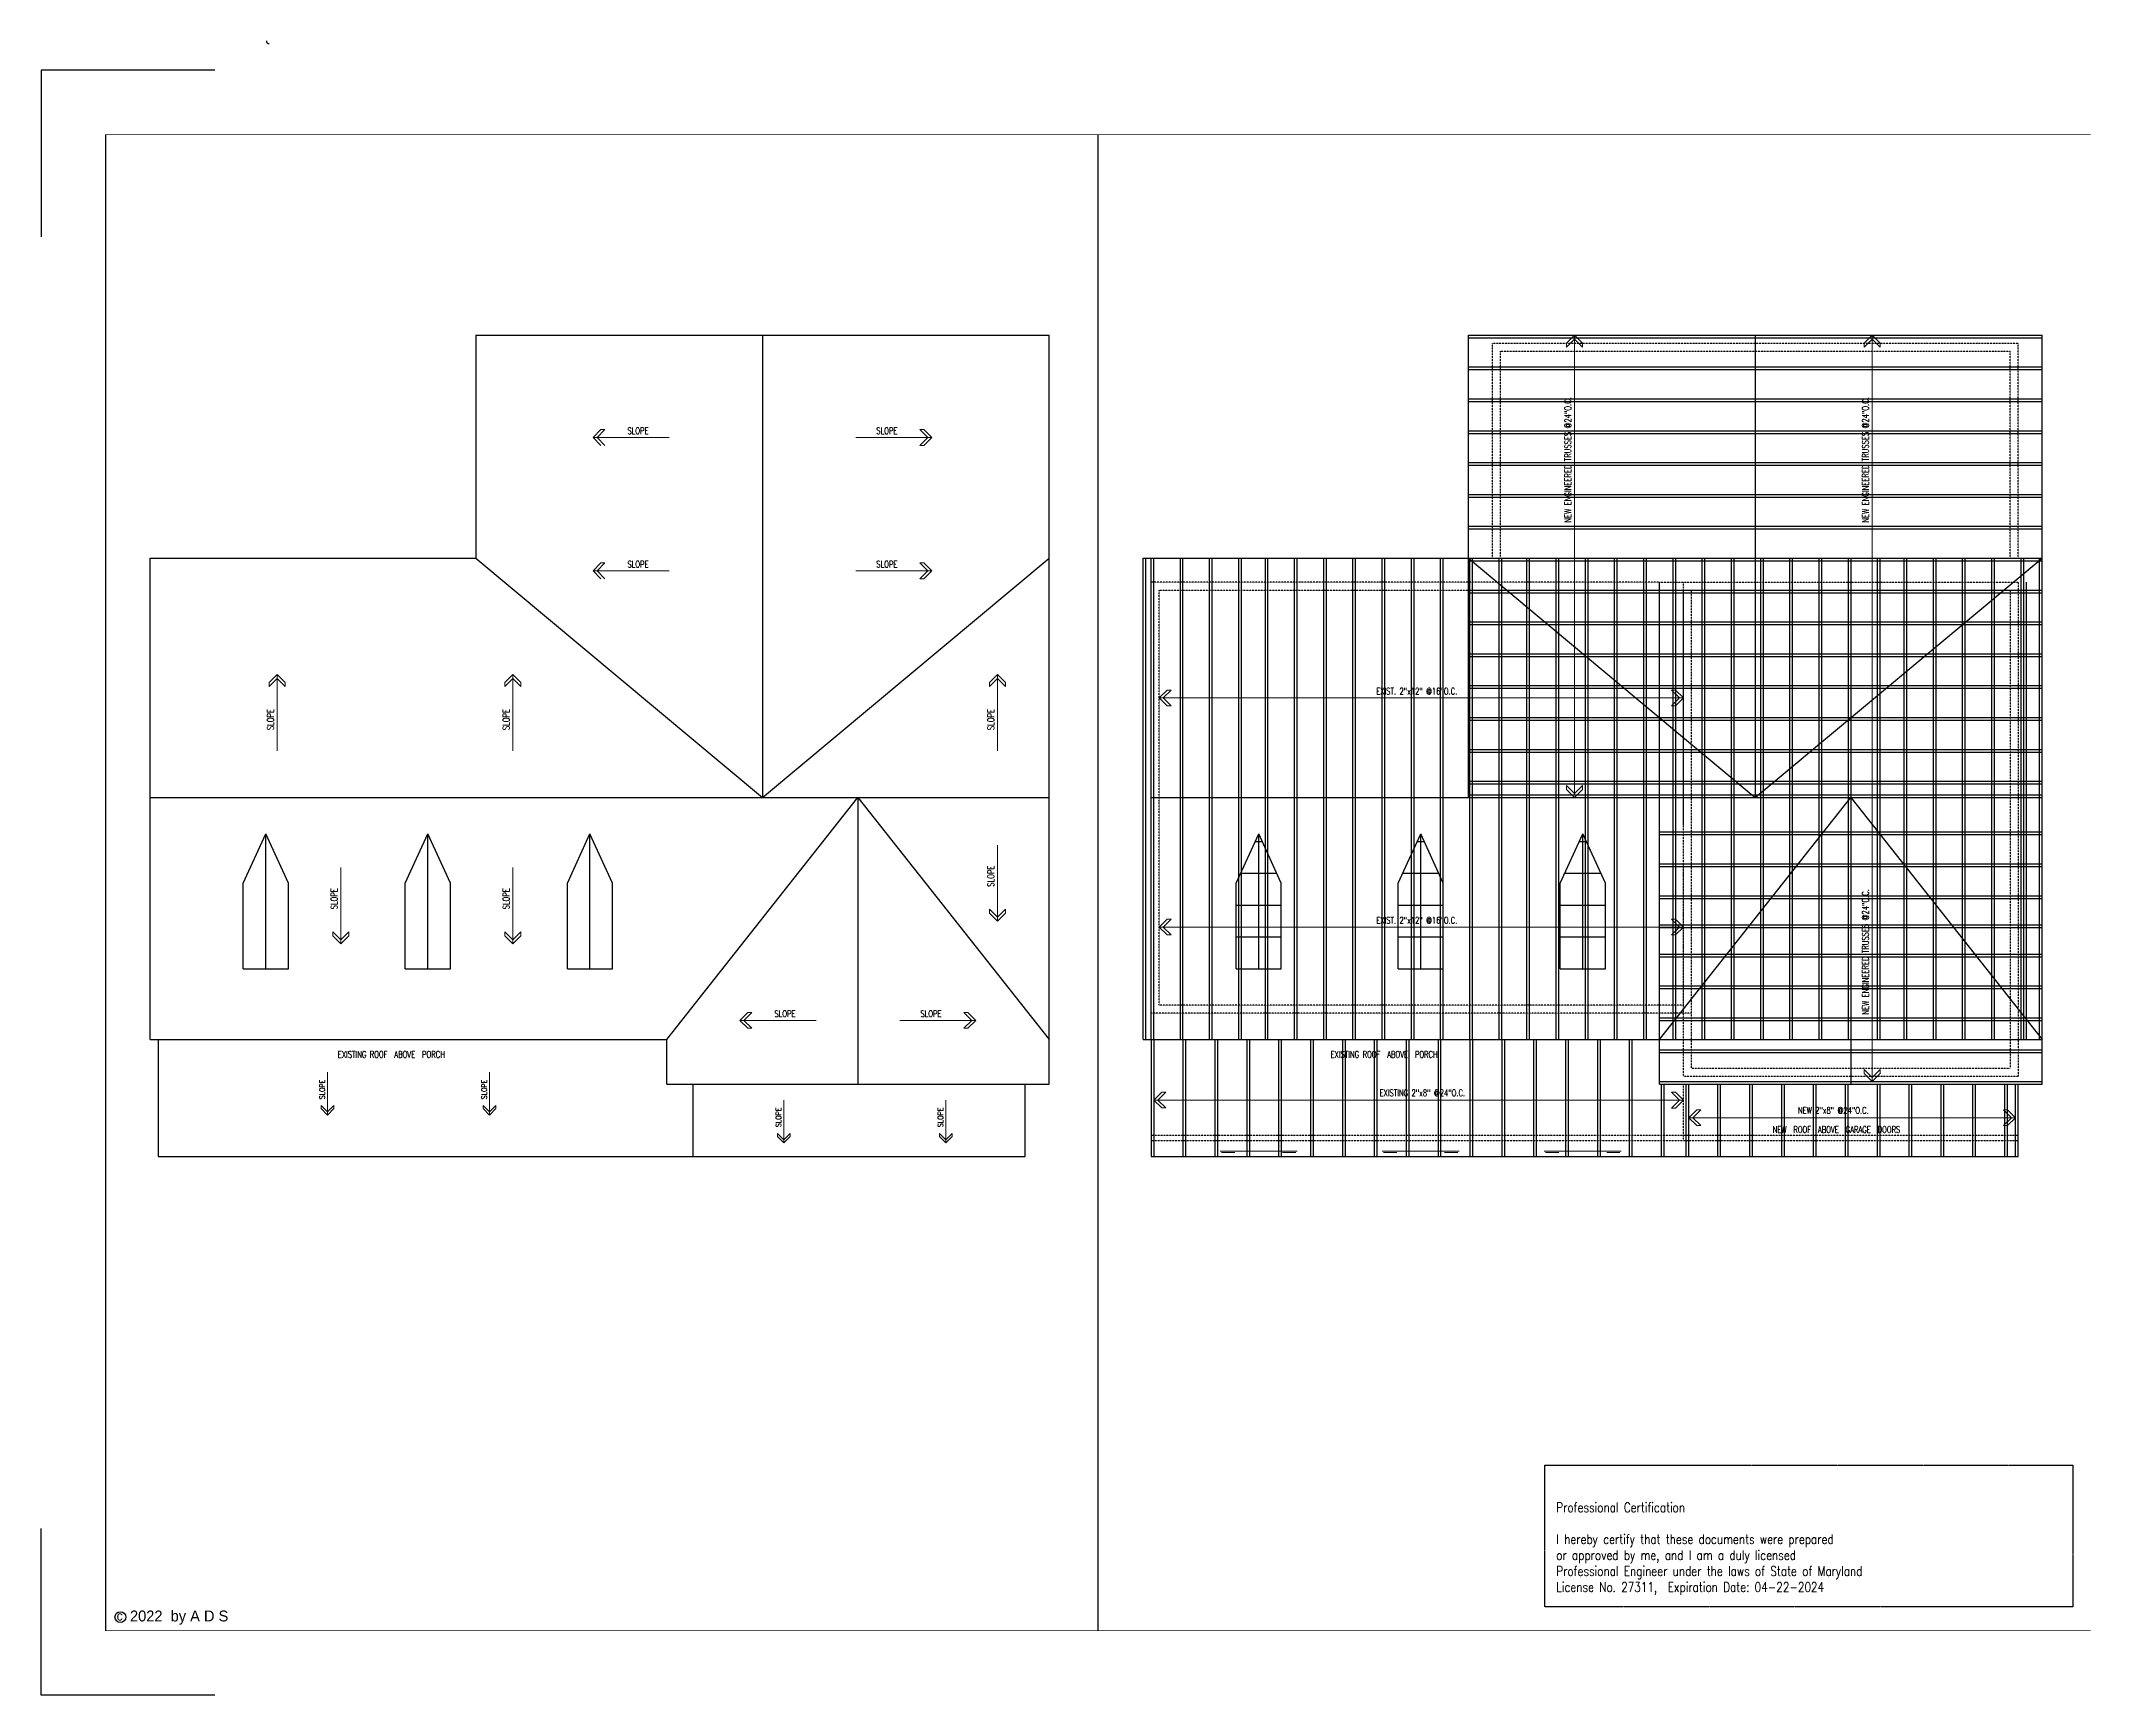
# Model space of a CAD drawing. Header units: inches. Extents: x 26998 to 46838, y -509 to 4343.
# Drawn here: x 34497 to 36041, y 1769 to 3015 of the extents above; entities that cross this region are included whole.
import ezdxf

# ---------------------------------------------------------------- set-up
doc = ezdxf.new("R2010")
doc.units = ezdxf.units.IN
doc.header["$LTSCALE"] = 0.5
doc.header["$MEASUREMENT"] = 0
doc.linetypes.add('DASHED', pattern=[0.75, 0.5, -0.25])
doc.linetypes.add('HIDDEN', pattern=[0.375, 0.25, -0.125])
doc.layers.add('A-Glaz', color=51, linetype='Continuous', lineweight=25)
doc.layers.add('TXT', color=4, linetype='Continuous', lineweight=9)
doc.layers.add('ARWALL', color=7, linetype='HIDDEN')
doc.layers.add('Title Block', color=7, linetype='Continuous')
doc.styles.add('HS-DESIGN-PLAN', font='GOTHIC.TTF', dxfattribs={"height": 0.09375})
doc.styles.add('HS-DESIGN-TTLB', font='GOTHIC.TTF')
doc.styles.get("Standard").update_dxf_attribs({"font": 'romans.shx', "width": 0.75})
doc.styles.add('TAGS', font='romans', dxfattribs={"width": 0.8})

msp = doc.modelspace()

# ---------------------------------------------------------------- texts
at = {"char_height": 5, "width": 110.476910075, "attachment_point": 1}
for s, insert in [('\\A1;EXISTING ROOF  ABOVE  PORCH', (34720.7293688, 2254.0590416)), ('\\A1;EXISTING ROOF  ABOVE  PORCH', (35468.2589861, 2254.0590416)), ('\\A1;NEW  ROOF  ABOVE  GARAGE  DOORS', (35801.0915748, 2197.3827491))]:
    msp.add_mtext(s, dxfattribs=dict(at, insert=insert))
at = {"layer": 'Title Block', "attachment_point": 1}
for s, width, gutter_width, insert, char_height, style in [('Professional Certification\\P\\PI hereby certify that these documents were prepared\\Por approved by me, and I am a duly licensed\\PProfessional Engineer under the laws of State of Maryland\\PLicense No. 27311,  Expiration Date: 04-22-2024', 727.308226295, 30, (35638.1776, 1913.9948306, -143.9991213), 7.2, 'TAGS'), ('c', 0.213936353, 0.46875, (34554.2072017, 1832.1915167), 7.05375, 'HS-DESIGN-PLAN')]:
    msp.add_mtext_dynamic_manual_height_columns(s, width=width, gutter_width=gutter_width, heights=[0], dxfattribs=dict(at, insert=insert, char_height=char_height, style=style))
at = {"layer": 'Title Block', "insert": (34564.3198453, 1832.6933058), "char_height": 8.229375, "width": 286.020616253, "attachment_point": 1, "style": 'HS-DESIGN-TTLB'}
msp.add_mtext('2022  by A D S', dxfattribs=at)
at = {"layer": 'TXT', "rotation": 90}
for s, insert, char_height, width, attachment_point in [('\\A1;NEW ENGINEERED TRUSSES @24"O.C.', (35644.4027325, 2651.9703992), 5, 110.476910075, 1), ('\\A1;NEW ENGINEERED TRUSSES @24"O.C.', (35868.4027325, 2651.9703992), 5, 110.476910075, 1), ('\\A1;SLOPE', (34667.5132483, 2495.707568), 5, 110.476910075, 1), ('\\A1;SLOPE', (34845.0132483, 2495.707568), 5, 110.476910075, 1), ('\\A1;SLOPE', (35210.0132483, 2495.707568), 5, 110.476910075, 1), ('\\A1;SLOPE', (35210.0132483, 2393.7105152), 5, 110.476910075, 3), ('\\A1;SLOPE', (34715.5132483, 2376.7105152), 5, 110.476910075, 3), ('\\A1;SLOPE', (34845.0132483, 2376.7105152), 5, 110.476910075, 3), ('\\A1;NEW ENGINEERED TRUSSES @24"O.C.', (35868.4027325, 2281.4703992), 5, 110.476910075, 1), ('\\A1;SLOPE', (34707.0200724, 2232.5233531), 4, 88.38152806, 3), ('\\A1;SLOPE', (34829.0200724, 2232.5233531), 4, 88.38152806, 3), ('\\A1;SLOPE', (35050.5200724, 2211.5233531), 4, 88.38152806, 3), ('\\A1;SLOPE', (35172.5200724, 2211.5233531), 4, 88.38152806, 3)]:
    msp.add_mtext(s, dxfattribs=dict(at, insert=insert, char_height=char_height, width=width, attachment_point=attachment_point))
at = {"layer": 'TXT', "char_height": 5, "width": 110.476910075}
for s, insert, attachment_point in [('\\A1;SLOPE', (34954.769225, 2723.6826463), 3), ('\\A1;SLOPE', (35126.2452462, 2723.6826463), 1), ('\\A1;SLOPE', (34954.769225, 2623.1826463), 3), ('\\A1;SLOPE', (35126.2452462, 2623.1826463), 1), ('\\A1;EXIST. 2"x12" @16"O.C.', (35502.6044809, 2527.4931621), 1), ('\\A1;EXIST. 2"x12" @16"O.C.', (35502.6044809, 2354.9931621), 1), ('\\A1;SLOPE', (35065.3988424, 2284.6931621), 3), ('\\A1;SLOPE', (35159.4156289, 2284.6931621), 1), ('\\A1;EXISTING 2"x8" @24"O.C.', (35505.1044809, 2224.9931621), 1), ('\\A1;NEW 2"x8" @24"O.C.', (35820.1044809, 2211.8931621), 1)]:
    msp.add_mtext(s, dxfattribs=dict(at, insert=insert, attachment_point=attachment_point))

# ---------------------------------------------------------------- linework, layer by layer
for p, q in [((34824.6072356, 2793.2590416), (34824.6072356, 2625.2590416)), ((35040.5072356, 2793.2590416), (35040.5072356, 2444.9590416)), ((35788.036853, 2793.2590416), (35788.036853, 2444.9590416)), ((35788.036853, 2793.2590416), (35788.036853, 2444.9590416)), ((34824.6072356, 2625.2590416), (35040.5072356, 2444.9590416)), ((35040.5072356, 2444.9590416), (35256.4072356, 2625.2590416)), ((35572.136853, 2625.2590416), (35788.036853, 2444.9590416)), ((35788.036853, 2444.9590416), (36003.936853, 2625.2590416)), ((35859.936853, 2601.2590416), (35859.936853, 2229.0590416)), ((34579.6072356, 2444.9590416), (34968.4072356, 2444.9590416)), ((34968.4072356, 2444.9590416), (35256.4072356, 2444.9590416)), ((34968.4072356, 2262.6590416), (35112.4072356, 2444.9590416)), ((35112.4072356, 2444.9590416), (35112.4072356, 2229.0590416)), ((35112.4072356, 2444.9590416), (35256.4072356, 2262.6590416)), ((35333.136853, 2444.9590416), (35715.936853, 2444.9590416)), ((35715.936853, 2444.9590416), (36003.936853, 2444.9590416)), ((35715.936853, 2262.6590416), (35859.936853, 2444.9590416)), ((35859.936853, 2444.9590416), (35859.936853, 2229.0590416)), ((35859.936853, 2444.9590416), (36003.936853, 2262.6590416)), ((34649.6072356, 2380.5695574), (34666.6072356, 2417.5695574)), ((34683.6072356, 2380.5695574), (34666.6072356, 2417.5695574)), ((34666.6072356, 2315.9438385), (34666.6072356, 2417.5695574)), ((34771.6072356, 2380.5695574), (34788.6072356, 2417.5695574)), ((34805.6072356, 2380.5695574), (34788.6072356, 2417.5695574)), ((34788.6072356, 2315.9438385), (34788.6072356, 2417.5695574)), ((34893.6072356, 2380.5695574), (34910.6072356, 2417.5695574)), ((34927.6072356, 2380.5695574), (34910.6072356, 2417.5695574)), ((34910.6072356, 2315.9438385), (34910.6072356, 2417.5695574)), ((35397.136853, 2380.5695574), (35414.136853, 2417.5695574)), ((35411.5520632, 2411.9438385), (35416.7216428, 2411.9438385)), ((35431.136853, 2380.5695574), (35414.136853, 2417.5695574)), ((35414.136853, 2315.9438385), (35414.136853, 2417.5695574)), ((35519.136853, 2380.5695574), (35536.136853, 2417.5695574)), ((35533.5520632, 2411.9438385), (35538.7216428, 2411.9438385)), ((35553.136853, 2380.5695574), (35536.136853, 2417.5695574)), ((35536.136853, 2315.9438385), (35536.136853, 2417.5695574)), ((35641.136853, 2380.5695574), (35658.136853, 2417.5695574)), ((35655.5520632, 2411.9438385), (35660.7216428, 2411.9438385)), ((35675.136853, 2380.5695574), (35658.136853, 2417.5695574)), ((35658.136853, 2315.9438385), (35658.136853, 2417.5695574)), ((34649.6072356, 2315.9438385), (34649.6072356, 2380.5695574)), ((34683.6072356, 2315.9438385), (34683.6072356, 2380.5695574)), ((34771.6072356, 2315.9438385), (34771.6072356, 2380.5695574)), ((34805.6072356, 2315.9438385), (34805.6072356, 2380.5695574)), ((34893.6072356, 2315.9438385), (34893.6072356, 2380.5695574)), ((34927.6072356, 2315.9438385), (34927.6072356, 2380.5695574)), ((35397.136853, 2315.9438385), (35397.136853, 2380.5695574)), ((35400.5250362, 2387.9438385), (35427.7486698, 2387.9438385)), ((35431.136853, 2315.9438385), (35431.136853, 2380.5695574)), ((35519.136853, 2315.9438385), (35519.136853, 2380.5695574)), ((35522.5250362, 2387.9438385), (35549.7486698, 2387.9438385)), ((35553.136853, 2315.9438385), (35553.136853, 2380.5695574)), ((35641.136853, 2315.9438385), (35641.136853, 2380.5695574)), ((35644.5250362, 2387.9438385), (35671.7486698, 2387.9438385)), ((35675.136853, 2315.9438385), (35675.136853, 2380.5695574)), ((35397.136853, 2363.9438385), (35431.136853, 2363.9438385)), ((35397.136853, 2363.9438385), (35431.136853, 2363.9438385)), ((35519.136853, 2363.9438385), (35553.136853, 2363.9438385)), ((35519.136853, 2363.9438385), (35553.136853, 2363.9438385)), ((35641.136853, 2363.9438385), (35675.136853, 2363.9438385)), ((35641.136853, 2363.9438385), (35675.136853, 2363.9438385)), ((35397.136853, 2339.9438385), (35431.136853, 2339.9438385)), ((35519.136853, 2339.9438385), (35553.136853, 2339.9438385)), ((35641.136853, 2339.9438385), (35675.136853, 2339.9438385)), ((34649.6072356, 2315.9438385), (34683.6072356, 2315.9438385)), ((34771.6072356, 2315.9438385), (34805.6072356, 2315.9438385)), ((34893.6072356, 2315.9438385), (34927.6072356, 2315.9438385)), ((35397.136853, 2315.9438385), (35431.136853, 2315.9438385)), ((35519.136853, 2315.9438385), (35553.136853, 2315.9438385)), ((35641.136853, 2315.9438385), (35675.136853, 2315.9438385)), ((35715.936853, 2262.6590416), (36003.936853, 2262.6590416))]:
    msp.add_line(p, q)
msp.add_lwpolyline([(34545.483428, 2944.0852231, 0.5, 0.5, 0), (36040.5426627, 2944.0852231, 0, 0, 0), (36040.5426627, 1817.6360016, 0.5, 0.5, 0), (34545.483428, 1817.6360016, 0.5, 0.5, 0)], format="xyseb")
at = {"const_width": 0.5}
msp.add_lwpolyline([(34545.883428, 1817.6360016), (34545.883428, 2944.0852231)], dxfattribs=at)
msp.add_lwpolyline([(34545.883428, 1817.6360016), (34545.883428, 2944.0852231)], dxfattribs=at)
msp.add_arc((34669.0435008, 3014.7492562), 2, 180, 270)
msp.add_arc((34669.0435008, 3014.7492562), 2, 180, 270)
at = {"layer": 'A-Glaz', "lineweight": 9}
for p, q in [((35397.136853, 2178.6590416), (35385.136853, 2178.6590416)), ((35385.136853, 2178.6590416), (35443.136853, 2178.6590416)), ((35396.136853, 2177.6590416), (35386.136853, 2177.6590416)), ((35431.136853, 2178.6590416), (35397.136853, 2178.6590416)), ((35397.136853, 2178.6590416), (35431.136853, 2178.6590416)), ((35397.136853, 2178.6590416), (35431.136853, 2178.6590416)), ((35431.136853, 2178.6590416), (35443.136853, 2178.6590416)), ((35432.136853, 2177.6590416), (35442.136853, 2177.6590416)), ((35519.136853, 2178.6590416), (35507.136853, 2178.6590416)), ((35507.136853, 2178.6590416), (35565.136853, 2178.6590416)), ((35518.136853, 2177.6590416), (35508.136853, 2177.6590416)), ((35553.136853, 2178.6590416), (35519.136853, 2178.6590416)), ((35519.136853, 2178.6590416), (35553.136853, 2178.6590416)), ((35519.136853, 2178.6590416), (35553.136853, 2178.6590416)), ((35553.136853, 2178.6590416), (35565.136853, 2178.6590416)), ((35554.136853, 2177.6590416), (35564.136853, 2177.6590416)), ((35641.136853, 2178.6590416), (35629.136853, 2178.6590416)), ((35629.136853, 2178.6590416), (35687.136853, 2178.6590416)), ((35640.136853, 2177.6590416), (35630.136853, 2177.6590416)), ((35675.136853, 2178.6590416), (35641.136853, 2178.6590416)), ((35641.136853, 2178.6590416), (35675.136853, 2178.6590416)), ((35641.136853, 2178.6590416), (35675.136853, 2178.6590416)), ((35675.136853, 2178.6590416), (35687.136853, 2178.6590416)), ((35676.136853, 2177.6590416), (35686.136853, 2177.6590416))]:
    msp.add_line(p, q, dxfattribs=at)
at = {"layer": 'ARWALL', "color": 7}
for p, q in [((35590.136853, 2787.2590416), (35985.936853, 2787.2590416)), ((35590.136853, 2625.2590416), (35590.136853, 2787.2590416)), ((35596.136853, 2781.2590416), (35979.936853, 2781.2590416)), ((35596.136853, 2625.2590416), (35596.136853, 2781.2590416)), ((35979.936853, 2625.2590416), (35979.936853, 2781.2590416)), ((35979.936853, 2625.2590416), (35979.936853, 2781.2590416)), ((35985.936853, 2625.2590416), (35985.936853, 2787.2590416)), ((35985.936853, 2625.2590416), (35985.936853, 2787.2590416)), ((35985.936853, 2625.2590416), (35985.936853, 2787.2590416)), ((35985.936853, 2625.2590416), (35985.936853, 2787.2590416)), ((35333.136853, 2262.6590416), (35333.136853, 2607.2590416)), ((35715.936853, 2607.2590416), (35333.136853, 2607.2590416)), ((35339.136853, 2601.2590416), (35739.936853, 2601.2590416)), ((35339.136853, 2288.6590416), (35339.136853, 2601.2590416)), ((35715.936853, 2607.2590416), (35733.936853, 2607.2590416)), ((35733.936853, 2288.6590416), (35733.936853, 2607.2590416)), ((35733.936853, 2607.2590416), (35985.936853, 2607.2590416)), ((35739.936853, 2601.2590416), (35979.936853, 2601.2590416)), ((35739.936853, 2241.0590416), (35739.936853, 2601.2590416)), ((35739.936853, 2601.2590416), (35979.936853, 2601.2590416)), ((35979.936853, 2601.2590416), (35979.936853, 2241.0590416)), ((35985.936853, 2607.2590416), (35985.936853, 2235.0590416)), ((35733.936853, 2235.0590416), (35733.936853, 2394.2590416)), ((35733.936853, 2288.6590416), (35733.936853, 2348.6590416)), ((35733.936853, 2288.6590416), (35339.136853, 2288.6590416)), ((35739.936853, 2282.6590416), (35333.136853, 2282.6590416)), ((35739.936853, 2241.0590416), (35979.936853, 2241.0590416)), ((35733.936853, 2235.0590416), (35985.936853, 2235.0590416)), ((35733.936853, 2186.6590416), (35733.936853, 2229.0590416)), ((35333.136853, 2190.6590416), (35985.936853, 2190.6590416)), ((35333.136853, 2186.6590416), (35733.936853, 2186.6590416)), ((35333.136853, 2186.6590416), (35985.936853, 2186.6590416))]:
    msp.add_line(p, q, dxfattribs=at)
at = {"layer": 'Title Block'}
for p, q in [((34628.110053, 2992.6621831), (34497.306468, 2992.6621831)), ((34628.110053, 2992.6621831), (34497.306468, 2992.6621831)), ((34628.110053, 2992.6621831), (34497.306468, 2992.6621831)), ((34628.110053, 2992.6621831), (34497.306468, 2992.6621831)), ((34628.110053, 2992.6621831), (34497.306468, 2992.6621831)), ((34628.110053, 2992.6621831), (34497.306468, 2992.6621831)), ((34497.306468, 2992.6621831), (34497.306468, 2867.1717031)), ((34497.306468, 2992.6621831), (34497.306468, 2867.1717031)), ((34497.306468, 2992.6621831), (34497.306468, 2867.1717031)), ((34497.306468, 2992.6621831), (34497.306468, 2867.1717031)), ((34628.110053, 2992.6621831), (34497.306468, 2992.6621831)), ((34628.110053, 2992.6621831), (34497.306468, 2992.6621831)), ((34628.110053, 2992.6621831), (34497.306468, 2992.6621831)), ((34628.110053, 2992.6621831), (34497.306468, 2992.6621831)), ((34628.110053, 2992.6621831), (34497.306468, 2992.6621831)), ((34628.110053, 2992.6621831), (34497.306468, 2992.6621831)), ((34497.306468, 2992.6621831), (34497.306468, 2867.1717031)), ((34497.306468, 2992.6621831), (34497.306468, 2867.1717031)), ((34497.306468, 2992.6621831), (34497.306468, 2867.1717031)), ((34497.306468, 2992.6621831), (34497.306468, 2867.1717031)), ((34545.883428, 2944.0852231), (34545.883428, 1817.6360016)), ((35293.0130453, 2944.0852231), (35293.0130453, 1817.6360016)), ((34824.6072356, 2793.2590416), (35256.4072356, 2793.2590416)), ((35256.4072356, 2229.0590416), (35256.4072356, 2793.2590416)), ((35572.136853, 2793.2590416), (36003.936853, 2793.2590416)), ((35572.136853, 2444.9590416), (35572.136853, 2793.2590416)), ((35572.136853, 2791.2590416), (36003.936853, 2791.2590416)), ((36003.936853, 2229.0590416), (36003.936853, 2793.2590416)), ((35572.136853, 2769.2590416), (36003.936853, 2769.2590416)), ((35572.136853, 2767.2590416), (36003.936853, 2767.2590416)), ((35572.136853, 2745.2590416), (36003.936853, 2745.2590416)), ((35572.136853, 2743.2590416), (36003.936853, 2743.2590416)), ((35572.136853, 2721.2590416), (36003.936853, 2721.2590416)), ((35572.136853, 2719.2590416), (36003.936853, 2719.2590416)), ((35572.136853, 2697.2590416), (36003.936853, 2697.2590416)), ((35572.136853, 2695.2590416), (36003.936853, 2695.2590416)), ((35572.136853, 2673.2590416), (36003.936853, 2673.2590416)), ((35572.136853, 2671.2590416), (36003.936853, 2671.2590416)), ((35572.136853, 2649.2590416), (36003.936853, 2649.2590416)), ((35572.136853, 2647.2590416), (36003.936853, 2647.2590416)), ((34579.6072356, 2625.2590416), (34824.6072356, 2625.2590416)), ((34579.6072356, 2262.6590416), (34579.6072356, 2625.2590416)), ((35327.136853, 2625.2590416), (35745.936853, 2625.2590416)), ((35327.136853, 2262.6590416), (35327.136853, 2625.2590416)), ((35329.136853, 2262.6590416), (35329.136853, 2625.2590416)), ((35333.136853, 2262.6590416), (35333.136853, 2625.2590416)), ((35335.136853, 2262.6590416), (35335.136853, 2625.2590416)), ((35355.136853, 2262.6590416), (35355.136853, 2625.2590416)), ((35357.136853, 2262.6590416), (35357.136853, 2625.2590416)), ((35377.136853, 2262.6590416), (35377.136853, 2625.2590416)), ((35379.136853, 2262.6590416), (35379.136853, 2625.2590416)), ((35399.136853, 2262.6590416), (35399.136853, 2625.2590416)), ((35401.136853, 2262.6590416), (35401.136853, 2625.2590416)), ((35419.136853, 2262.6590416), (35419.136853, 2625.2590416)), ((35421.136853, 2262.6590416), (35421.136853, 2625.2590416)), ((35441.136853, 2262.6590416), (35441.136853, 2625.2590416)), ((35443.136853, 2262.6590416), (35443.136853, 2625.2590416)), ((35463.136853, 2262.6590416), (35463.136853, 2625.2590416)), ((35465.136853, 2262.6590416), (35465.136853, 2625.2590416)), ((35485.136853, 2262.6590416), (35485.136853, 2625.2590416)), ((35487.136853, 2262.6590416), (35487.136853, 2625.2590416)), ((35507.136853, 2262.6590416), (35507.136853, 2625.2590416)), ((35509.136853, 2262.6590416), (35509.136853, 2625.2590416)), ((35529.136853, 2262.6590416), (35529.136853, 2625.2590416)), ((35531.136853, 2262.6590416), (35531.136853, 2625.2590416)), ((35551.136853, 2262.6590416), (35551.136853, 2625.2590416)), ((35553.136853, 2262.6590416), (35553.136853, 2625.2590416)), ((35572.136853, 2625.2590416), (36003.936853, 2625.2590416)), ((35573.136853, 2262.6590416), (35573.136853, 2625.2590416)), ((35575.136853, 2262.6590416), (35575.136853, 2625.2590416)), ((35595.136853, 2262.6590416), (35595.136853, 2625.2590416)), ((35597.136853, 2262.6590416), (35597.136853, 2625.2590416)), ((35616.136853, 2262.6590416), (35616.136853, 2625.2590416)), ((35618.136853, 2262.6590416), (35618.136853, 2625.2590416)), ((35638.136853, 2262.6590416), (35638.136853, 2625.2590416)), ((35640.136853, 2262.6590416), (35640.136853, 2625.2590416)), ((35660.136853, 2262.6590416), (35660.136853, 2625.2590416)), ((35662.136853, 2262.6590416), (35662.136853, 2625.2590416)), ((35682.136853, 2262.6590416), (35682.136853, 2625.2590416)), ((35684.136853, 2262.6590416), (35684.136853, 2625.2590416)), ((35704.136853, 2262.6590416), (35704.136853, 2625.2590416)), ((35706.136853, 2262.6590416), (35706.136853, 2625.2590416)), ((35726.136853, 2262.6590416), (35726.136853, 2625.2590416)), ((35728.136853, 2262.6590416), (35728.136853, 2625.2590416)), ((35748.136853, 2262.6590416), (35748.136853, 2625.2590416)), ((35750.136853, 2262.6590416), (35750.136853, 2625.2590416)), ((35770.136853, 2262.6590416), (35770.136853, 2625.2590416)), ((35772.136853, 2262.6590416), (35772.136853, 2625.2590416)), ((35792.136853, 2262.6590416), (35792.136853, 2625.2590416)), ((35794.136853, 2262.6590416), (35794.136853, 2625.2590416)), ((35814.136853, 2262.6590416), (35814.136853, 2625.2590416)), ((35816.136853, 2262.6590416), (35816.136853, 2625.2590416)), ((35836.136853, 2262.6590416), (35836.136853, 2625.2590416)), ((35838.136853, 2262.6590416), (35838.136853, 2625.2590416)), ((35858.136853, 2262.6590416), (35858.136853, 2625.2590416)), ((35860.136853, 2262.6590416), (35860.136853, 2625.2590416)), ((35880.136853, 2262.6590416), (35880.136853, 2625.2590416)), ((35882.136853, 2262.6590416), (35882.136853, 2625.2590416)), ((35900.136853, 2262.6590416), (35900.136853, 2625.2590416)), ((35902.136853, 2262.6590416), (35902.136853, 2625.2590416)), ((35922.136853, 2262.6590416), (35922.136853, 2625.2590416)), ((35924.136853, 2262.6590416), (35924.136853, 2625.2590416)), ((35944.136853, 2262.6590416), (35944.136853, 2625.2590416)), ((35946.136853, 2262.6590416), (35946.136853, 2625.2590416)), ((35966.136853, 2262.6590416), (35966.136853, 2625.2590416)), ((35968.136853, 2262.6590416), (35968.136853, 2625.2590416)), ((35988.136853, 2262.6590416), (35988.136853, 2625.2590416)), ((35990.136853, 2262.6590416), (35990.136853, 2625.2590416)), ((36001.936853, 2262.6590416), (36001.936853, 2625.2590416)), ((35572.136853, 2623.2590416), (36003.936853, 2623.2590416)), ((35572.136853, 2601.2590416), (36003.936853, 2601.2590416)), ((35572.136853, 2599.2590416), (36003.936853, 2599.2590416)), ((35715.936853, 2229.0590416), (35715.936853, 2607.2590416)), ((35733.936853, 2424.2590416), (35733.936853, 2601.2590416)), ((35991.936853, 2607.2590416), (35991.936853, 2262.6590416)), ((35572.136853, 2577.2590416), (36003.936853, 2577.2590416)), ((35572.136853, 2575.2590416), (36003.936853, 2575.2590416)), ((35572.136853, 2553.2590416), (36003.936853, 2553.2590416)), ((35572.136853, 2551.2590416), (36003.936853, 2551.2590416)), ((35572.136853, 2529.2590416), (36003.936853, 2529.2590416)), ((35572.136853, 2527.2590416), (36003.936853, 2527.2590416)), ((35572.136853, 2505.2590416), (36003.936853, 2505.2590416)), ((35572.136853, 2503.2590416), (36003.936853, 2503.2590416)), ((35572.136853, 2481.2590416), (36003.936853, 2481.2590416)), ((35572.136853, 2479.2590416), (36003.936853, 2479.2590416)), ((35572.136853, 2457.2590416), (36003.936853, 2457.2590416)), ((35572.136853, 2455.2590416), (36003.936853, 2455.2590416)), ((35572.136853, 2446.9590416), (36003.936853, 2446.9590416)), ((35715.936853, 2419.0590416), (36003.936853, 2419.0590416)), ((35715.936853, 2417.0590416), (36003.936853, 2417.0590416)), ((35715.936853, 2395.0590416), (36003.936853, 2395.0590416)), ((35715.936853, 2393.0590416), (36003.936853, 2393.0590416)), ((35715.936853, 2371.0590416), (36003.936853, 2371.0590416)), ((35715.936853, 2369.0590416), (36003.936853, 2369.0590416)), ((35715.936853, 2349.0590416), (36003.936853, 2349.0590416)), ((35715.936853, 2347.0590416), (36003.936853, 2347.0590416)), ((35715.936853, 2327.0590416), (36003.936853, 2327.0590416)), ((35715.936853, 2325.0590416), (36003.936853, 2325.0590416)), ((35715.936853, 2303.0590416), (36003.936853, 2303.0590416)), ((35715.936853, 2301.0590416), (36003.936853, 2301.0590416)), ((35715.936853, 2279.0590416), (36003.936853, 2279.0590416)), ((35715.936853, 2277.0590416), (36003.936853, 2277.0590416)), ((34579.6072356, 2262.6590416), (34968.4072356, 2262.6590416)), ((34585.6072356, 2262.6590416), (34585.6072356, 2174.6590416)), ((34968.4072356, 2229.0590416), (34968.4072356, 2262.6590416)), ((35327.136853, 2262.6590416), (35715.936853, 2262.6590416)), ((35333.136853, 2262.6590416), (35333.136853, 2174.6590416)), ((35335.136853, 2262.6590416), (35335.136853, 2174.6590416)), ((35357.136853, 2262.6590416), (35357.136853, 2174.6590416)), ((35359.136853, 2262.6590416), (35359.136853, 2174.6590416)), ((35381.136853, 2262.6590416), (35381.136853, 2174.6590416)), ((35383.136853, 2262.6590416), (35383.136853, 2174.6590416)), ((35405.136853, 2262.6590416), (35405.136853, 2174.6590416)), ((35407.136853, 2262.6590416), (35407.136853, 2174.6590416)), ((35429.136853, 2262.6590416), (35429.136853, 2174.6590416)), ((35431.136853, 2262.6590416), (35431.136853, 2174.6590416)), ((35453.136853, 2262.6590416), (35453.136853, 2174.6590416)), ((35455.136853, 2262.6590416), (35455.136853, 2174.6590416)), ((35477.136853, 2262.6590416), (35477.136853, 2174.6590416)), ((35479.136853, 2262.6590416), (35479.136853, 2174.6590416)), ((35501.136853, 2262.6590416), (35501.136853, 2174.6590416)), ((35503.136853, 2262.6590416), (35503.136853, 2174.6590416)), ((35525.136853, 2262.6590416), (35525.136853, 2174.6590416)), ((35527.136853, 2262.6590416), (35527.136853, 2174.6590416)), ((35549.136853, 2262.6590416), (35549.136853, 2174.6590416)), ((35551.136853, 2262.6590416), (35551.136853, 2174.6590416)), ((35573.136853, 2262.6590416), (35573.136853, 2174.6590416)), ((35575.136853, 2262.6590416), (35575.136853, 2174.6590416)), ((35597.136853, 2262.6590416), (35597.136853, 2174.6590416)), ((35599.136853, 2262.6590416), (35599.136853, 2174.6590416)), ((35621.136853, 2262.6590416), (35621.136853, 2174.6590416)), ((35623.136853, 2262.6590416), (35623.136853, 2174.6590416)), ((35645.136853, 2262.6590416), (35645.136853, 2174.6590416)), ((35647.136853, 2262.6590416), (35647.136853, 2174.6590416)), ((35669.136853, 2262.6590416), (35669.136853, 2174.6590416)), ((35671.136853, 2262.6590416), (35671.136853, 2174.6590416)), ((35693.136853, 2262.6590416), (35693.136853, 2174.6590416)), ((35695.136853, 2262.6590416), (35695.136853, 2174.6590416)), ((35715.936853, 2255.0590416), (36003.936853, 2255.0590416)), ((35715.936853, 2253.0590416), (36003.936853, 2253.0590416)), ((34968.4072356, 2229.0590416), (35256.4072356, 2229.0590416)), ((34988.4072356, 2174.6590416), (34988.4072356, 2229.0590416)), ((35238.4072356, 2174.6590416), (35238.4072356, 2229.0590416)), ((35238.4072356, 2174.6590416), (35238.4072356, 2229.0590416)), ((35715.936853, 2231.0590416), (36003.936853, 2231.0590416)), ((35715.936853, 2229.0590416), (36003.936853, 2229.0590416)), ((35717.136853, 2229.0590416), (35717.136853, 2174.6590416)), ((35719.136853, 2229.0590416), (35719.136853, 2174.6590416)), ((35735.936853, 2174.6590416), (35735.936853, 2229.0590416)), ((35737.936853, 2174.6590416), (35737.936853, 2229.0590416)), ((35759.936853, 2174.6590416), (35759.936853, 2229.0590416)), ((35761.936853, 2174.6590416), (35761.936853, 2229.0590416)), ((35783.936853, 2174.6590416), (35783.936853, 2229.0590416)), ((35785.936853, 2174.6590416), (35785.936853, 2229.0590416)), ((35807.936853, 2174.6590416), (35807.936853, 2229.0590416)), ((35809.936853, 2174.6590416), (35809.936853, 2229.0590416)), ((35831.936853, 2174.6590416), (35831.936853, 2229.0590416)), ((35833.936853, 2174.6590416), (35833.936853, 2229.0590416)), ((35855.936853, 2174.6590416), (35855.936853, 2229.0590416)), ((35857.936853, 2174.6590416), (35857.936853, 2229.0590416)), ((35879.936853, 2174.6590416), (35879.936853, 2229.0590416)), ((35881.936853, 2174.6590416), (35881.936853, 2229.0590416)), ((35903.936853, 2174.6590416), (35903.936853, 2229.0590416)), ((35905.936853, 2174.6590416), (35905.936853, 2229.0590416)), ((35927.936853, 2174.6590416), (35927.936853, 2229.0590416)), ((35929.936853, 2174.6590416), (35929.936853, 2229.0590416)), ((35951.936853, 2174.6590416), (35951.936853, 2229.0590416)), ((35953.936853, 2174.6590416), (35953.936853, 2229.0590416)), ((35975.936853, 2174.6590416), (35975.936853, 2229.0590416)), ((35977.936853, 2174.6590416), (35977.936853, 2229.0590416)), ((35983.936853, 2174.6590416), (35983.936853, 2229.0590416)), ((35985.936853, 2174.6590416), (35985.936853, 2229.0590416)), ((35985.936853, 2174.6590416), (35985.936853, 2229.0590416)), ((34585.6072356, 2174.6590416), (35238.4072356, 2174.6590416)), ((35333.136853, 2174.6590416), (35985.936853, 2174.6590416)), ((34497.306468, 1769.0590416), (34497.306468, 1894.5495216)), ((34497.306468, 1769.0590416), (34497.306468, 1894.5495216)), ((34497.306468, 1769.0590416), (34497.306468, 1894.5495216)), ((34497.306468, 1769.0590416), (34497.306468, 1894.5495216)), ((34497.306468, 1769.0590416), (34497.306468, 1894.5495216)), ((34497.306468, 1769.0590416), (34497.306468, 1894.5495216)), ((34497.306468, 1769.0590416), (34497.306468, 1894.5495216)), ((34497.306468, 1769.0590416), (34497.306468, 1894.5495216)), ((34628.110053, 1769.0590416), (34497.306468, 1769.0590416)), ((34628.110053, 1769.0590416), (34497.306468, 1769.0590416)), ((34628.110053, 1769.0590416), (34497.306468, 1769.0590416)), ((34628.110053, 1769.0590416), (34497.306468, 1769.0590416)), ((34628.110053, 1769.0590416), (34497.306468, 1769.0590416)), ((34628.110053, 1769.0590416), (34497.306468, 1769.0590416)), ((34628.110053, 1769.0590416), (34497.306468, 1769.0590416)), ((34628.110053, 1769.0590416), (34497.306468, 1769.0590416)), ((34628.110053, 1769.0590416), (34497.306468, 1769.0590416)), ((34628.110053, 1769.0590416), (34497.306468, 1769.0590416)), ((34628.110053, 1769.0590416), (34497.306468, 1769.0590416)), ((34628.110053, 1769.0590416), (34497.306468, 1769.0590416))]:
    msp.add_line(p, q, dxfattribs=at)
at = {"layer": 'Title Block', "color": 253, "linetype": 'DASHED', "elevation": -143.9991213}
msp.add_lwpolyline([(35629.6776, 1942.2560806), (36027.1776, 1942.2560806), (36027.1776, 1835.3948306), (35629.6776, 1835.3948306)], close=True, dxfattribs=at)
at = {"layer": 'Title Block'}
msp.add_circle((34557.0571067, 1827.7289547), 4.0733674, dxfattribs=at)
at = {"layer": 'TXT'}
for p, q in [((35645.936853, 2787.2590416), (35645.936853, 2784.2590416)), ((35645.936853, 2787.2590416), (35645.936853, 2784.2590416)), ((35651.936853, 2793.2590416), (35651.936853, 2446.9590416)), ((35657.936853, 2787.2590416), (35657.936853, 2784.2590416)), ((35657.936853, 2787.2590416), (35657.936853, 2784.2590416)), ((35869.936853, 2787.2590416), (35869.936853, 2784.2590416)), ((35869.936853, 2787.2590416), (35869.936853, 2784.2590416)), ((35875.936853, 2793.2590416), (35875.936853, 2231.0590416)), ((35881.936853, 2787.2590416), (35881.936853, 2784.2590416)), ((35881.936853, 2787.2590416), (35881.936853, 2784.2590416)), ((34918.936853, 2722.1485258), (34921.936853, 2722.1485258)), ((34918.936853, 2722.1485258), (34921.936853, 2722.1485258)), ((35162.0776183, 2722.1485258), (35159.0776183, 2722.1485258)), ((35162.0776183, 2722.1485258), (35159.0776183, 2722.1485258)), ((34912.936853, 2716.1485258), (34970.236853, 2716.1485258)), ((35168.0776183, 2716.1485258), (35110.7776183, 2716.1485258)), ((35162.0776183, 2710.1485258), (35159.0776183, 2710.1485258)), ((35162.0776183, 2710.1485258), (35159.0776183, 2710.1485258)), ((34912.936853, 2615.6485258), (34970.236853, 2615.6485258)), ((34918.936853, 2621.6485258), (34921.936853, 2621.6485258)), ((34918.936853, 2621.6485258), (34921.936853, 2621.6485258)), ((35168.0776183, 2615.6485258), (35110.7776183, 2615.6485258)), ((35162.0776183, 2621.6485258), (35159.0776183, 2621.6485258)), ((35162.0776183, 2621.6485258), (35159.0776183, 2621.6485258)), ((35162.0776183, 2609.6485258), (35159.0776183, 2609.6485258)), ((35162.0776183, 2609.6485258), (35159.0776183, 2609.6485258)), ((34669.0473688, 2531.5399401), (34669.0473688, 2528.5399401)), ((34669.0473688, 2531.5399401), (34669.0473688, 2528.5399401)), ((34675.0473688, 2537.5399401), (34675.0473688, 2480.2399401)), ((34681.0473688, 2531.5399401), (34681.0473688, 2528.5399401)), ((34681.0473688, 2531.5399401), (34681.0473688, 2528.5399401)), ((34846.5473688, 2531.5399401), (34846.5473688, 2528.5399401)), ((34846.5473688, 2531.5399401), (34846.5473688, 2528.5399401)), ((34852.5473688, 2537.5399401), (34852.5473688, 2480.2399401)), ((34858.5473688, 2531.5399401), (34858.5473688, 2528.5399401)), ((34858.5473688, 2531.5399401), (34858.5473688, 2528.5399401)), ((35211.5473688, 2531.5399401), (35211.5473688, 2528.5399401)), ((35211.5473688, 2531.5399401), (35211.5473688, 2528.5399401)), ((35217.5473688, 2537.5399401), (35217.5473688, 2480.2399401)), ((35223.5473688, 2531.5399401), (35223.5473688, 2528.5399401)), ((35223.5473688, 2531.5399401), (35223.5473688, 2528.5399401)), ((35733.936853, 2519.9590416), (35339.136853, 2519.9590416)), ((35345.136853, 2525.9590416), (35348.136853, 2525.9590416)), ((35727.936853, 2525.9590416), (35724.936853, 2525.9590416)), ((35727.936853, 2525.9590416), (35724.936853, 2525.9590416)), ((35345.136853, 2513.9590416), (35348.136853, 2513.9590416)), ((35727.936853, 2513.9590416), (35724.936853, 2513.9590416)), ((35727.936853, 2513.9590416), (35724.936853, 2513.9590416)), ((35645.936853, 2450.9590416), (35645.936853, 2453.9590416)), ((35645.936853, 2450.9590416), (35645.936853, 2453.9590416)), ((35657.936853, 2450.9590416), (35657.936853, 2453.9590416)), ((35657.936853, 2450.9590416), (35657.936853, 2453.9590416)), ((35217.5473688, 2351.8781432), (35217.5473688, 2409.1781432)), ((34723.0473688, 2334.8781432), (34723.0473688, 2392.1781432)), ((34852.5473688, 2334.8781432), (34852.5473688, 2392.1781432)), ((35211.5473688, 2357.8781432), (35211.5473688, 2360.8781432)), ((35211.5473688, 2357.8781432), (35211.5473688, 2360.8781432)), ((35223.5473688, 2357.8781432), (35223.5473688, 2360.8781432)), ((35223.5473688, 2357.8781432), (35223.5473688, 2360.8781432)), ((35733.936853, 2347.4590416), (35339.136853, 2347.4590416)), ((35345.136853, 2353.4590416), (35348.136853, 2353.4590416)), ((35727.936853, 2353.4590416), (35724.936853, 2353.4590416)), ((35727.936853, 2353.4590416), (35724.936853, 2353.4590416)), ((34717.0473688, 2340.8781432), (34717.0473688, 2343.8781432)), ((34717.0473688, 2340.8781432), (34717.0473688, 2343.8781432)), ((34729.0473688, 2340.8781432), (34729.0473688, 2343.8781432)), ((34729.0473688, 2340.8781432), (34729.0473688, 2343.8781432)), ((34846.5473688, 2340.8781432), (34846.5473688, 2343.8781432)), ((34846.5473688, 2340.8781432), (34846.5473688, 2343.8781432)), ((34858.5473688, 2340.8781432), (34858.5473688, 2343.8781432)), ((34858.5473688, 2340.8781432), (34858.5473688, 2343.8781432)), ((35345.136853, 2341.4590416), (35348.136853, 2341.4590416)), ((35727.936853, 2341.4590416), (35724.936853, 2341.4590416)), ((35727.936853, 2341.4590416), (35724.936853, 2341.4590416)), ((35023.5664703, 2277.1590416), (35080.8664703, 2277.1590416)), ((35029.5664703, 2283.1590416), (35032.5664703, 2283.1590416)), ((35029.5664703, 2283.1590416), (35032.5664703, 2283.1590416)), ((35029.5664703, 2271.1590416), (35032.5664703, 2271.1590416)), ((35029.5664703, 2271.1590416), (35032.5664703, 2271.1590416)), ((35201.2480009, 2277.1590416), (35143.9480009, 2277.1590416)), ((35195.2480009, 2283.1590416), (35192.2480009, 2283.1590416)), ((35195.2480009, 2283.1590416), (35192.2480009, 2283.1590416)), ((35195.2480009, 2271.1590416), (35192.2480009, 2271.1590416)), ((35195.2480009, 2271.1590416), (35192.2480009, 2271.1590416)), ((34713.0473688, 2205.8574555), (34713.0473688, 2238.0974555)), ((34835.0473688, 2205.8574555), (34835.0473688, 2238.0974555)), ((35869.936853, 2237.0590416), (35869.936853, 2240.0590416)), ((35869.936853, 2237.0590416), (35869.936853, 2240.0590416)), ((35881.936853, 2237.0590416), (35881.936853, 2240.0590416)), ((35881.936853, 2237.0590416), (35881.936853, 2240.0590416)), ((35341.136853, 2223.1590416), (35344.136853, 2223.1590416)), ((35727.936853, 2222.9590416), (35724.936853, 2222.9590416)), ((34708.2473688, 2210.6574555), (34708.2473688, 2213.0574555)), ((34708.2473688, 2210.6574555), (34708.2473688, 2213.0574555)), ((34717.8473688, 2210.6574555), (34717.8473688, 2213.0574555)), ((34717.8473688, 2210.6574555), (34717.8473688, 2213.0574555)), ((34830.2473688, 2210.6574555), (34830.2473688, 2213.0574555)), ((34830.2473688, 2210.6574555), (34830.2473688, 2213.0574555)), ((34839.8473688, 2210.6574555), (34839.8473688, 2213.0574555)), ((34839.8473688, 2210.6574555), (34839.8473688, 2213.0574555)), ((35056.5473688, 2184.8574555), (35056.5473688, 2217.0974555)), ((35178.5473688, 2184.8574555), (35178.5473688, 2217.0974555)), ((35733.936853, 2216.9590416), (35335.136853, 2217.1590416)), ((35341.136853, 2211.1590416), (35344.136853, 2211.1590416)), ((35727.936853, 2210.9590416), (35724.936853, 2210.9590416)), ((35743.936853, 2209.8590416), (35746.936853, 2209.8590416)), ((35977.936853, 2209.8590416), (35974.936853, 2209.8590416)), ((35051.7473688, 2189.6574555), (35051.7473688, 2192.0574555)), ((35051.7473688, 2189.6574555), (35051.7473688, 2192.0574555)), ((35061.3473688, 2189.6574555), (35061.3473688, 2192.0574555)), ((35061.3473688, 2189.6574555), (35061.3473688, 2192.0574555)), ((35173.7473688, 2189.6574555), (35173.7473688, 2192.0574555)), ((35173.7473688, 2189.6574555), (35173.7473688, 2192.0574555)), ((35183.3473688, 2189.6574555), (35183.3473688, 2192.0574555)), ((35183.3473688, 2189.6574555), (35183.3473688, 2192.0574555)), ((35983.936853, 2203.8590416), (35737.936853, 2203.8590416)), ((35743.936853, 2197.8590416), (35746.936853, 2197.8590416)), ((35977.936853, 2197.8590416), (35974.936853, 2197.8590416))]:
    msp.add_line(p, q, dxfattribs=at)
for points in [[(35657.936853, 2787.2590416), (35651.936853, 2793.2590416), (35645.936853, 2787.2590416)], [(35657.936853, 2787.2590416), (35651.936853, 2793.2590416), (35645.936853, 2787.2590416)], [(35657.936853, 2784.2590416), (35651.936853, 2790.2590416), (35645.936853, 2784.2590416)], [(35657.936853, 2784.2590416), (35651.936853, 2790.2590416), (35645.936853, 2784.2590416)], [(35881.936853, 2787.2590416), (35875.936853, 2793.2590416), (35869.936853, 2787.2590416)], [(35881.936853, 2787.2590416), (35875.936853, 2793.2590416), (35869.936853, 2787.2590416)], [(35881.936853, 2784.2590416), (35875.936853, 2790.2590416), (35869.936853, 2784.2590416)], [(35881.936853, 2784.2590416), (35875.936853, 2790.2590416), (35869.936853, 2784.2590416)], [(34918.936853, 2710.1485258), (34912.936853, 2716.1485258), (34918.936853, 2722.1485258)], [(34918.936853, 2710.1485258), (34912.936853, 2716.1485258), (34918.936853, 2722.1485258)], [(34921.936853, 2710.1485258), (34915.936853, 2716.1485258), (34921.936853, 2722.1485258)], [(34921.936853, 2710.1485258), (34915.936853, 2716.1485258), (34921.936853, 2722.1485258)], [(35159.0776183, 2710.1485258), (35165.0776183, 2716.1485258), (35159.0776183, 2722.1485258)], [(35159.0776183, 2710.1485258), (35165.0776183, 2716.1485258), (35159.0776183, 2722.1485258)], [(35162.0776183, 2710.1485258), (35168.0776183, 2716.1485258), (35162.0776183, 2722.1485258)], [(35162.0776183, 2710.1485258), (35168.0776183, 2716.1485258), (35162.0776183, 2722.1485258)], [(34918.936853, 2609.6485258), (34912.936853, 2615.6485258), (34918.936853, 2621.6485258)], [(34918.936853, 2609.6485258), (34912.936853, 2615.6485258), (34918.936853, 2621.6485258)], [(34921.936853, 2609.6485258), (34915.936853, 2615.6485258), (34921.936853, 2621.6485258)], [(34921.936853, 2609.6485258), (34915.936853, 2615.6485258), (34921.936853, 2621.6485258)], [(35159.0776183, 2609.6485258), (35165.0776183, 2615.6485258), (35159.0776183, 2621.6485258)], [(35159.0776183, 2609.6485258), (35165.0776183, 2615.6485258), (35159.0776183, 2621.6485258)], [(35162.0776183, 2609.6485258), (35168.0776183, 2615.6485258), (35162.0776183, 2621.6485258)], [(35162.0776183, 2609.6485258), (35168.0776183, 2615.6485258), (35162.0776183, 2621.6485258)], [(34681.0473688, 2531.5399401), (34675.0473688, 2537.5399401), (34669.0473688, 2531.5399401)], [(34681.0473688, 2531.5399401), (34675.0473688, 2537.5399401), (34669.0473688, 2531.5399401)], [(34681.0473688, 2528.5399401), (34675.0473688, 2534.5399401), (34669.0473688, 2528.5399401)], [(34681.0473688, 2528.5399401), (34675.0473688, 2534.5399401), (34669.0473688, 2528.5399401)], [(34858.5473688, 2531.5399401), (34852.5473688, 2537.5399401), (34846.5473688, 2531.5399401)], [(34858.5473688, 2531.5399401), (34852.5473688, 2537.5399401), (34846.5473688, 2531.5399401)], [(34858.5473688, 2528.5399401), (34852.5473688, 2534.5399401), (34846.5473688, 2528.5399401)], [(34858.5473688, 2528.5399401), (34852.5473688, 2534.5399401), (34846.5473688, 2528.5399401)], [(35223.5473688, 2531.5399401), (35217.5473688, 2537.5399401), (35211.5473688, 2531.5399401)], [(35223.5473688, 2531.5399401), (35217.5473688, 2537.5399401), (35211.5473688, 2531.5399401)], [(35223.5473688, 2528.5399401), (35217.5473688, 2534.5399401), (35211.5473688, 2528.5399401)], [(35223.5473688, 2528.5399401), (35217.5473688, 2534.5399401), (35211.5473688, 2528.5399401)], [(35345.136853, 2513.9590416), (35339.136853, 2519.9590416), (35345.136853, 2525.9590416)], [(35348.136853, 2513.9590416), (35342.136853, 2519.9590416), (35348.136853, 2525.9590416)], [(35724.936853, 2513.9590416), (35730.936853, 2519.9590416), (35724.936853, 2525.9590416)], [(35724.936853, 2513.9590416), (35730.936853, 2519.9590416), (35724.936853, 2525.9590416)], [(35727.936853, 2513.9590416), (35733.936853, 2519.9590416), (35727.936853, 2525.9590416)], [(35727.936853, 2513.9590416), (35733.936853, 2519.9590416), (35727.936853, 2525.9590416)], [(35645.936853, 2453.9590416), (35651.936853, 2447.9590416), (35657.936853, 2453.9590416)], [(35645.936853, 2453.9590416), (35651.936853, 2447.9590416), (35657.936853, 2453.9590416)], [(35645.936853, 2450.9590416), (35651.936853, 2444.9590416), (35657.936853, 2450.9590416)], [(35645.936853, 2450.9590416), (35651.936853, 2444.9590416), (35657.936853, 2450.9590416)], [(35223.5473688, 2360.8781432), (35217.5473688, 2354.8781432), (35211.5473688, 2360.8781432)], [(35223.5473688, 2360.8781432), (35217.5473688, 2354.8781432), (35211.5473688, 2360.8781432)], [(35223.5473688, 2357.8781432), (35217.5473688, 2351.8781432), (35211.5473688, 2357.8781432)], [(35223.5473688, 2357.8781432), (35217.5473688, 2351.8781432), (35211.5473688, 2357.8781432)], [(35345.136853, 2341.4590416), (35339.136853, 2347.4590416), (35345.136853, 2353.4590416)], [(35348.136853, 2341.4590416), (35342.136853, 2347.4590416), (35348.136853, 2353.4590416)], [(35724.936853, 2341.4590416), (35730.936853, 2347.4590416), (35724.936853, 2353.4590416)], [(35724.936853, 2341.4590416), (35730.936853, 2347.4590416), (35724.936853, 2353.4590416)], [(35727.936853, 2341.4590416), (35733.936853, 2347.4590416), (35727.936853, 2353.4590416)], [(35727.936853, 2341.4590416), (35733.936853, 2347.4590416), (35727.936853, 2353.4590416)], [(34729.0473688, 2343.8781432), (34723.0473688, 2337.8781432), (34717.0473688, 2343.8781432)], [(34729.0473688, 2343.8781432), (34723.0473688, 2337.8781432), (34717.0473688, 2343.8781432)], [(34729.0473688, 2340.8781432), (34723.0473688, 2334.8781432), (34717.0473688, 2340.8781432)], [(34729.0473688, 2340.8781432), (34723.0473688, 2334.8781432), (34717.0473688, 2340.8781432)], [(34858.5473688, 2343.8781432), (34852.5473688, 2337.8781432), (34846.5473688, 2343.8781432)], [(34858.5473688, 2343.8781432), (34852.5473688, 2337.8781432), (34846.5473688, 2343.8781432)], [(34858.5473688, 2340.8781432), (34852.5473688, 2334.8781432), (34846.5473688, 2340.8781432)], [(34858.5473688, 2340.8781432), (34852.5473688, 2334.8781432), (34846.5473688, 2340.8781432)], [(35029.5664703, 2271.1590416), (35023.5664703, 2277.1590416), (35029.5664703, 2283.1590416)], [(35029.5664703, 2271.1590416), (35023.5664703, 2277.1590416), (35029.5664703, 2283.1590416)], [(35032.5664703, 2271.1590416), (35026.5664703, 2277.1590416), (35032.5664703, 2283.1590416)], [(35032.5664703, 2271.1590416), (35026.5664703, 2277.1590416), (35032.5664703, 2283.1590416)], [(35192.2480009, 2271.1590416), (35198.2480009, 2277.1590416), (35192.2480009, 2283.1590416)], [(35192.2480009, 2271.1590416), (35198.2480009, 2277.1590416), (35192.2480009, 2283.1590416)], [(35195.2480009, 2271.1590416), (35201.2480009, 2277.1590416), (35195.2480009, 2283.1590416)], [(35195.2480009, 2271.1590416), (35201.2480009, 2277.1590416), (35195.2480009, 2283.1590416)], [(35869.936853, 2240.0590416), (35875.936853, 2234.0590416), (35881.936853, 2240.0590416)], [(35869.936853, 2240.0590416), (35875.936853, 2234.0590416), (35881.936853, 2240.0590416)], [(35341.136853, 2211.1590416), (35335.136853, 2217.1590416), (35341.136853, 2223.1590416)], [(35344.136853, 2211.1590416), (35338.136853, 2217.1590416), (35344.136853, 2223.1590416)], [(35724.936853, 2210.9590416), (35730.936853, 2216.9590416), (35724.936853, 2222.9590416)], [(35727.936853, 2210.9590416), (35733.936853, 2216.9590416), (35727.936853, 2222.9590416)], [(35869.936853, 2237.0590416), (35875.936853, 2231.0590416), (35881.936853, 2237.0590416)], [(35869.936853, 2237.0590416), (35875.936853, 2231.0590416), (35881.936853, 2237.0590416)], [(34717.8473688, 2213.0574555), (34713.0473688, 2208.2574555), (34708.2473688, 2213.0574555)], [(34717.8473688, 2213.0574555), (34713.0473688, 2208.2574555), (34708.2473688, 2213.0574555)], [(34717.8473688, 2210.6574555), (34713.0473688, 2205.8574555), (34708.2473688, 2210.6574555)], [(34717.8473688, 2210.6574555), (34713.0473688, 2205.8574555), (34708.2473688, 2210.6574555)], [(34839.8473688, 2213.0574555), (34835.0473688, 2208.2574555), (34830.2473688, 2213.0574555)], [(34839.8473688, 2213.0574555), (34835.0473688, 2208.2574555), (34830.2473688, 2213.0574555)], [(34839.8473688, 2210.6574555), (34835.0473688, 2205.8574555), (34830.2473688, 2210.6574555)], [(34839.8473688, 2210.6574555), (34835.0473688, 2205.8574555), (34830.2473688, 2210.6574555)], [(35743.936853, 2197.8590416), (35737.936853, 2203.8590416), (35743.936853, 2209.8590416)], [(35746.936853, 2197.8590416), (35740.936853, 2203.8590416), (35746.936853, 2209.8590416)], [(35974.936853, 2197.8590416), (35980.936853, 2203.8590416), (35974.936853, 2209.8590416)], [(35977.936853, 2197.8590416), (35983.936853, 2203.8590416), (35977.936853, 2209.8590416)], [(35061.3473688, 2192.0574555), (35056.5473688, 2187.2574555), (35051.7473688, 2192.0574555)], [(35061.3473688, 2192.0574555), (35056.5473688, 2187.2574555), (35051.7473688, 2192.0574555)], [(35183.3473688, 2192.0574555), (35178.5473688, 2187.2574555), (35173.7473688, 2192.0574555)], [(35183.3473688, 2192.0574555), (35178.5473688, 2187.2574555), (35173.7473688, 2192.0574555)], [(35061.3473688, 2189.6574555), (35056.5473688, 2184.8574555), (35051.7473688, 2189.6574555)], [(35061.3473688, 2189.6574555), (35056.5473688, 2184.8574555), (35051.7473688, 2189.6574555)], [(35183.3473688, 2189.6574555), (35178.5473688, 2184.8574555), (35173.7473688, 2189.6574555)], [(35183.3473688, 2189.6574555), (35178.5473688, 2184.8574555), (35173.7473688, 2189.6574555)]]:
    msp.add_lwpolyline(points, dxfattribs=at)

msp.set_redraw_order([(e.dxf.handle, doc.entitydb.next_handle()) for e in msp.query("TEXT MTEXT ATTDEF DIMENSION ARC_DIMENSION")])  # texts and dimensions are drawn at this point

doc.saveas('drawing.dxf')
